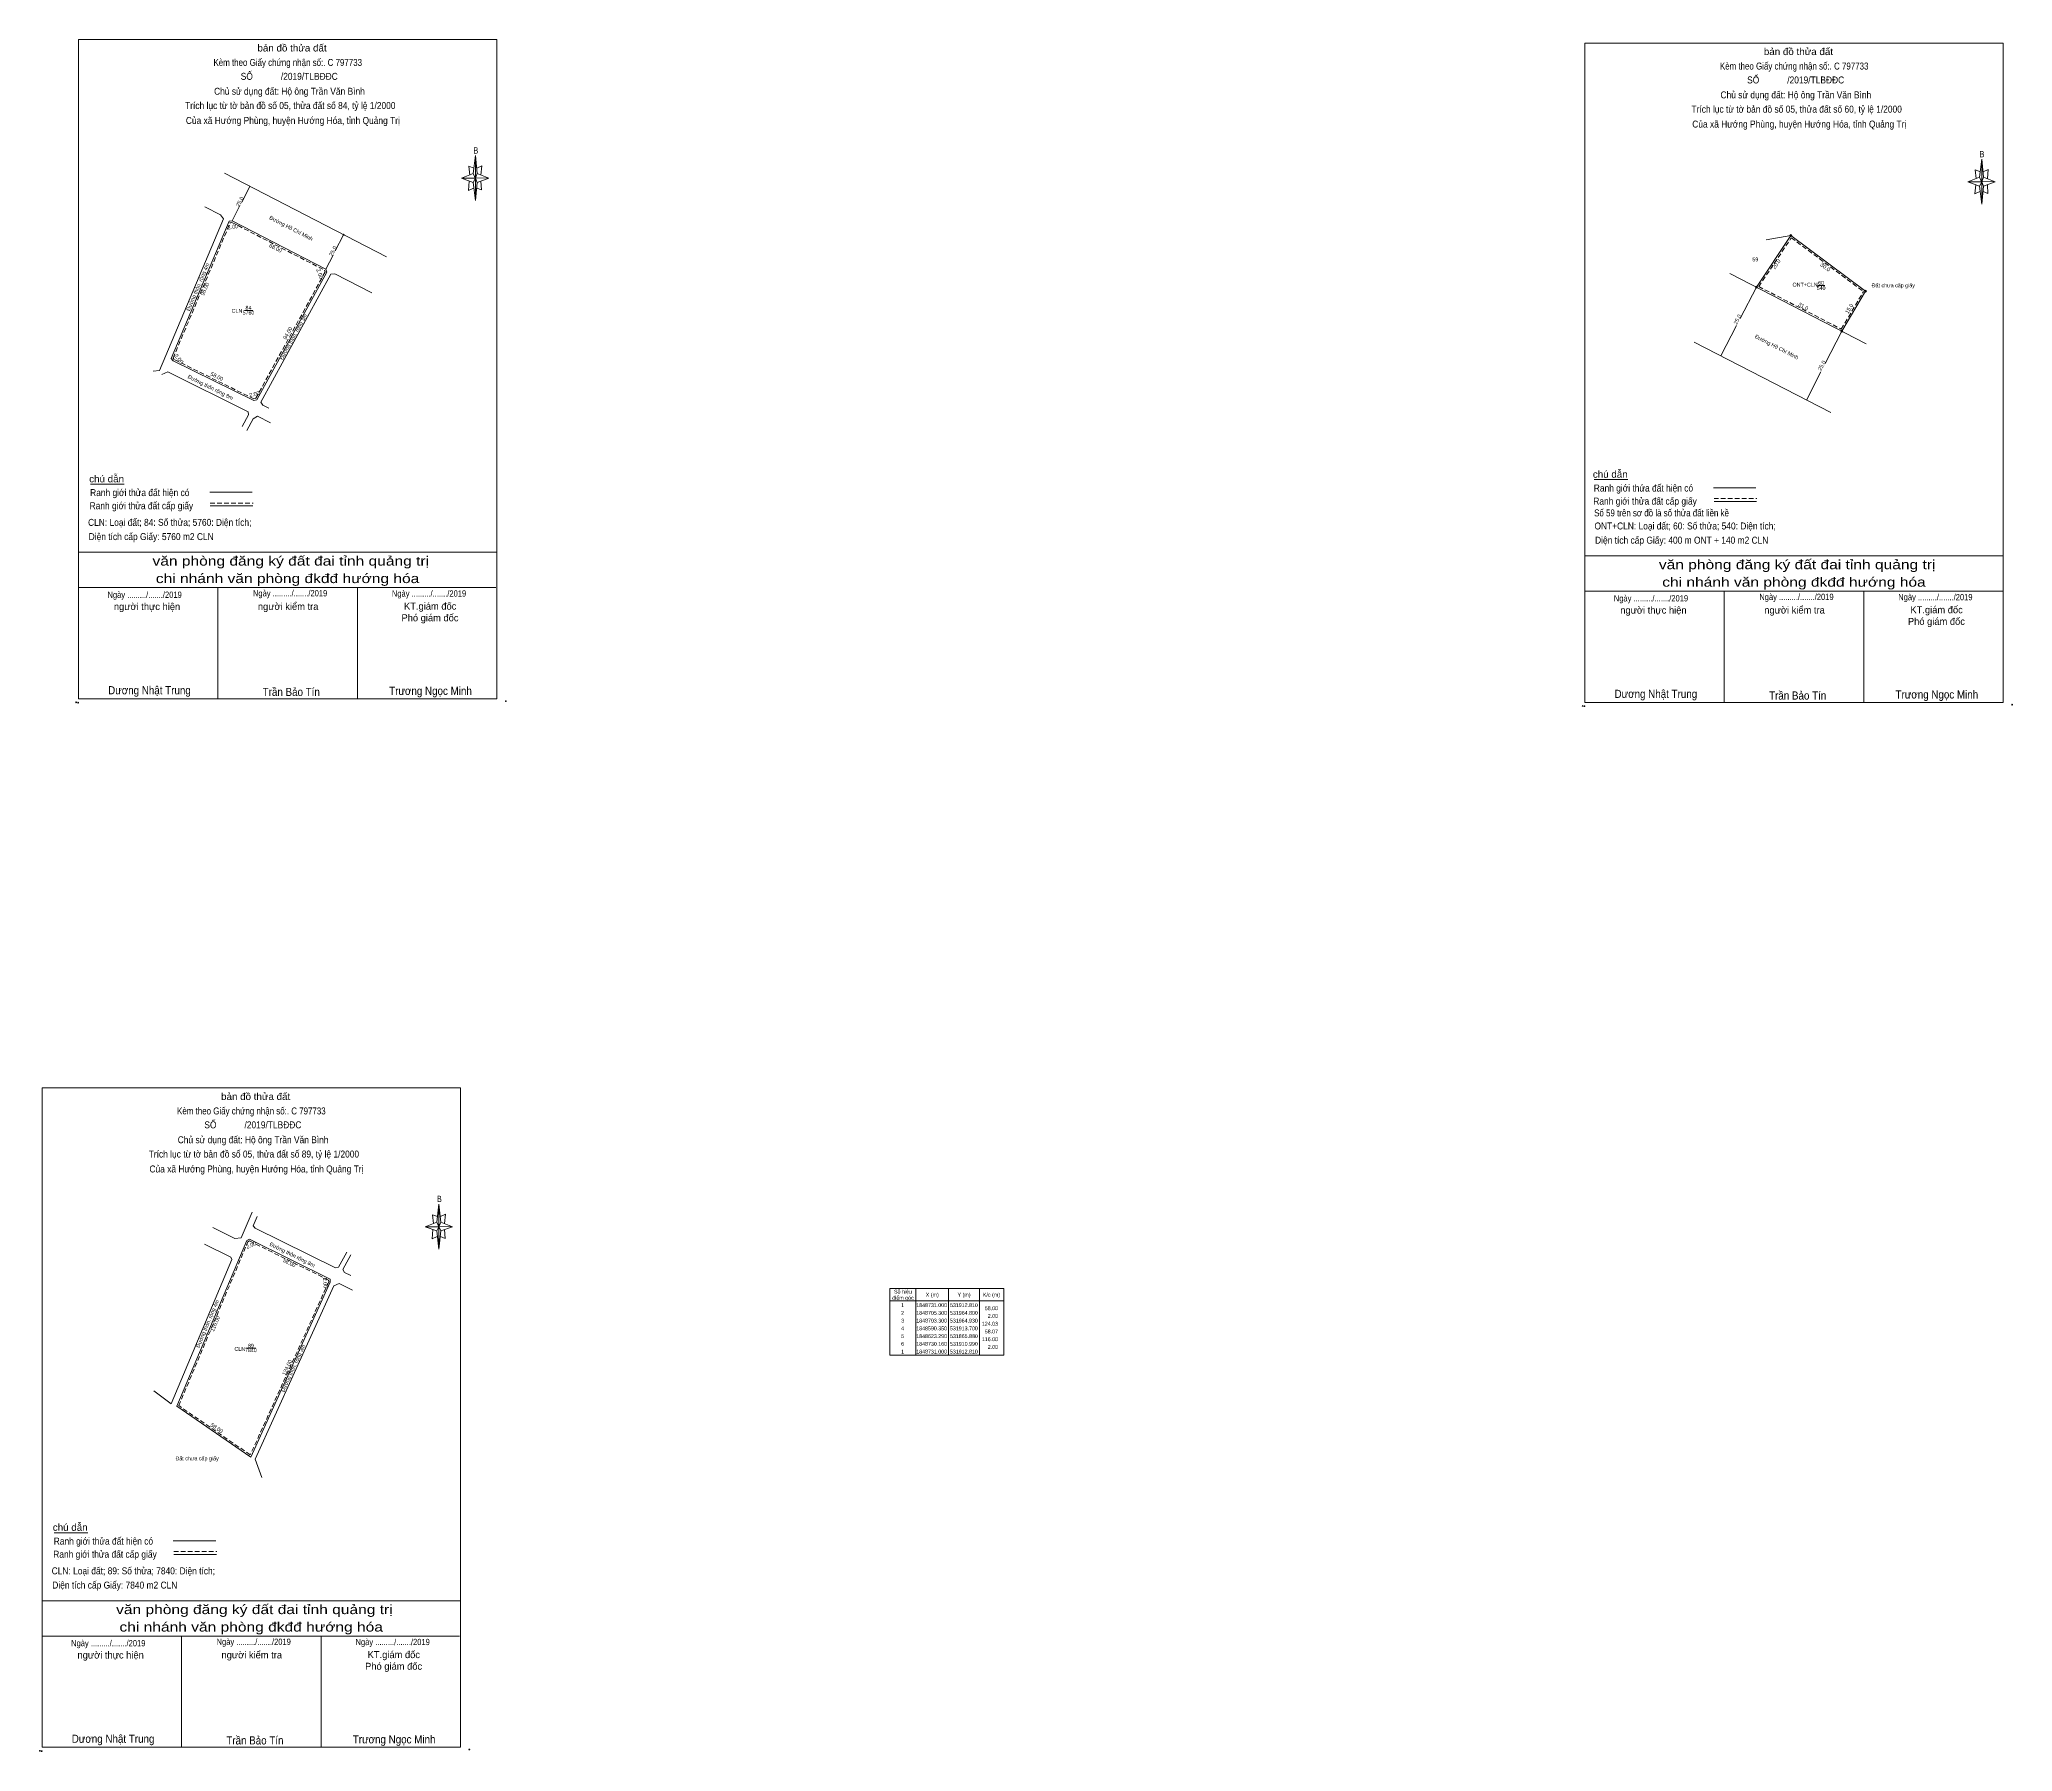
# Model space of a CAD drawing. Header units: metres. Extents: x 531777 to 533050, y 1848400 to 1849505.
import ezdxf
from ezdxf.enums import TextEntityAlignment as Align

# ---------------------------------------------------------------- set-up
doc = ezdxf.new("R2010")
doc.units = ezdxf.units.M
doc.header["$PDMODE"] = 32
doc.header["$PDSIZE"] = 0.5
doc.linetypes.add('MEDIUM_DASHED', pattern=[4.5, 3, -1.5])
for name, color, linetype, lineweight in [('1', 7, 'MEDIUM_DASHED', 13), ('2', 7, 'Continuous', 13), ('52', 7, 'Continuous', 13), ('63', 7, 'Continuous', 13)]:
    doc.layers.add(name, color=color, linetype=linetype, lineweight=lineweight)

msp = doc.modelspace()

# ---------------------------------------------------------------- hatches: boundary and pattern name
at = {"layer": '52'}
for points in [[(531973.805, 1849379.185, 1), (531973.205, 1849379.185, 1)], [(532907.86, 1849378.62, 1), (532906.66, 1849378.62, 1)], [(532885.66, 1849345.36, 1), (532884.46, 1849345.36, 1)], [(532955.98, 1849342.8, 1), (532954.78, 1849342.8, 1)], [(532940.76, 1849316.94, 1), (532939.56, 1849316.94, 1)]]:
    msp.add_hatch(color=256, dxfattribs=at).paths.add_polyline_path(points)

# ---------------------------------------------------------------- linework, layer by layer
at = {"layer": '1'}
for points in [[(531901.43, 1849387.09), (531961.22, 1849356.26), (531961.59, 1849355.17), (531916.81, 1849273.5), (531915.65, 1849273.19), (531864.2, 1849298.63), (531863.46, 1849299.55), (531900.32, 1849386.93)], [(531912.8, 1848729.89), (531963.84, 1848704.66), (531963.92, 1848703.49), (531913.28, 1848591.85), (531867.12, 1848623.65), (531911.76, 1848729.41)]]:
    msp.add_lwpolyline(points, close=True, dxfattribs=at)
at = {"layer": '2'}
for p, q in [((532057.01, 1849418.58), (532058.51, 1849430.28)), ((533028.91, 1849416.25), (533030.41, 1849427.95)), ((532057.01, 1849412.88), (532049.51, 1849415.58)), ((532059.71, 1849412.88), (532058.51, 1849401.18)), ((532059.71, 1849418.58), (532067.21, 1849415.58)), ((532062.11, 1849413.78), (532062.41, 1849408.08)), ((533028.91, 1849410.55), (533021.41, 1849413.25)), ((533031.61, 1849416.25), (533039.11, 1849413.25)), ((532062.41, 1849408.08), (532059.41, 1849409.28)), ((533031.61, 1849410.55), (533030.41, 1849398.85)), ((533034.31, 1849405.75), (533031.31, 1849406.95)), ((533034.01, 1849411.45), (533034.31, 1849405.75)), ((531810.29, 1849218.18), (531832.01, 1849218.18)), ((531887.09, 1849212.96), (531914.51, 1849212.96)), ((532780.43, 1849221.13), (532802.15, 1849221.13)), ((532857.23, 1849215.91), (532884.65, 1849215.91)), ((531887.51, 1849204.17), (531914.93, 1849204.17)), ((532857.65, 1849207.12), (532885.07, 1849207.12)), ((531802.41, 1849174.26), (532072.41, 1849174.26)), ((532774.31, 1849171.93), (533044.31, 1849171.93)), ((531802.41, 1849151.46), (532071.81, 1849151.46)), ((531802.41, 1849151.46), (532071.81, 1849151.46)), ((531802.41, 1849151.46), (532071.81, 1849151.46)), ((531892.41, 1849079.76), (531892.41, 1849151.46)), ((531982.41, 1849079.76), (531982.41, 1849151.46)), ((532774.31, 1849149.13), (533043.71, 1849149.13)), ((532774.31, 1849149.13), (533043.71, 1849149.13)), ((532774.31, 1849149.13), (533043.71, 1849149.13)), ((532864.31, 1849077.43), (532864.31, 1849149.13)), ((532954.31, 1849077.43), (532954.31, 1849149.13)), ((532033.54, 1848742.05), (532035.04, 1848753.75)), ((532033.54, 1848736.35), (532026.04, 1848739.05)), ((532036.24, 1848742.05), (532043.74, 1848739.05)), ((532036.24, 1848736.35), (532035.04, 1848724.65)), ((532038.94, 1848731.55), (532035.94, 1848732.75)), ((532038.64, 1848737.25), (532038.94, 1848731.55)), ((531786.82, 1848541.65), (531808.54, 1848541.65)), ((531863.62, 1848536.43), (531891.04, 1848536.43)), ((531864.04, 1848527.64), (531891.46, 1848527.64)), ((531778.94, 1848497.73), (532048.94, 1848497.73)), ((531778.94, 1848474.93), (532048.34, 1848474.93)), ((531778.94, 1848474.93), (532048.34, 1848474.93)), ((531778.94, 1848474.93), (532048.34, 1848474.93)), ((531868.94, 1848403.23), (531868.94, 1848474.93)), ((531958.94, 1848403.23), (531958.94, 1848474.93))]:
    msp.add_line(p, q, dxfattribs=at)
at = {"layer": '2', "linetype": 'MEDIUM_DASHED'}
for p, q in [((532857.65, 1849208.98), (532885.25, 1849208.98)), ((531887.51, 1849206.03), (531915.11, 1849206.03)), ((531864.04, 1848529.5), (531891.64, 1848529.5))]:
    msp.add_line(p, q, dxfattribs=at)
at = {"layer": '2'}
for points in [[(531802.41, 1849505.16), (532072.41, 1849505.16), (532072.41, 1849079.76), (531802.41, 1849079.76)], [(532774.31, 1849502.83), (533044.31, 1849502.83), (533044.31, 1849077.43), (532774.31, 1849077.43)], [(532058.51, 1849430.28), (532059.71, 1849418.58), (532058.51, 1849415.58)], [(533030.41, 1849427.95), (533031.61, 1849416.25), (533030.41, 1849413.25)], [(532058.51, 1849415.58), (532049.51, 1849415.58), (532057.01, 1849418.58), (532059.71, 1849412.88), (532067.21, 1849415.58), (532058.51, 1849415.88)], [(532058.51, 1849415.58), (532058.51, 1849401.18), (532057.01, 1849412.88)], [(533030.41, 1849413.25), (533021.41, 1849413.25), (533028.91, 1849416.25), (533031.61, 1849410.55), (533039.11, 1849413.25), (533030.41, 1849413.55)], [(533030.41, 1849413.25), (533030.41, 1849398.85), (533028.91, 1849410.55)], [(531778.94, 1848828.63), (532048.94, 1848828.63), (532048.94, 1848403.23), (531778.94, 1848403.23)], [(532035.04, 1848753.75), (532036.24, 1848742.05), (532035.04, 1848739.05)], [(532035.04, 1848739.05), (532026.04, 1848739.05), (532033.54, 1848742.05), (532036.24, 1848736.35), (532043.74, 1848739.05), (532035.04, 1848739.35)], [(532035.04, 1848739.05), (532035.04, 1848724.65), (532033.54, 1848736.35)]]:
    msp.add_lwpolyline(points, close=True, dxfattribs=at)
for points in [[(532058.51, 1849415.58), (532057.01, 1849418.58), (532049.51, 1849415.58)], [(532054.61, 1849413.78), (532054.01, 1849407.78), (532057.31, 1849409.28)], [(532057.61, 1849422.18), (532054.31, 1849423.38), (532054.91, 1849417.68)], [(532058.51, 1849415.58), (532059.71, 1849412.88), (532067.21, 1849415.58)], [(532059.41, 1849422.18), (532062.71, 1849423.68), (532062.11, 1849417.68)], [(533030.41, 1849413.25), (533028.91, 1849416.25), (533021.41, 1849413.25)], [(533029.51, 1849419.85), (533026.21, 1849421.05), (533026.81, 1849415.35)], [(533030.41, 1849413.25), (533031.61, 1849410.55), (533039.11, 1849413.25)], [(533031.31, 1849419.85), (533034.61, 1849421.35), (533034.01, 1849415.35)], [(533026.51, 1849411.45), (533025.91, 1849405.45), (533029.21, 1849406.95)], [(532072.41, 1849079.76), (531802.41, 1849079.76), (531802.41, 1849151.46)], [(533044.31, 1849077.43), (532774.31, 1849077.43), (532774.31, 1849149.13)], [(532035.04, 1848739.05), (532033.54, 1848742.05), (532026.04, 1848739.05)], [(532034.14, 1848745.65), (532030.84, 1848746.85), (532031.44, 1848741.15)], [(532035.04, 1848739.05), (532036.24, 1848736.35), (532043.74, 1848739.05)], [(532035.94, 1848745.65), (532039.24, 1848747.15), (532038.64, 1848741.15)], [(532031.14, 1848737.25), (532030.54, 1848731.25), (532033.84, 1848732.75)], [(532048.94, 1848403.23), (531778.94, 1848403.23), (531778.94, 1848474.93)]]:
    msp.add_lwpolyline(points, dxfattribs=at)
for p in [(531800.99, 1849077.45), (531802.19, 1849077.24), (532078.11, 1849078.26), (532772.89, 1849075.12), (532774.09, 1849074.91), (533050.01, 1849075.93), (531777.52, 1848400.92), (531778.72, 1848400.71), (532054.64, 1848401.73)]:
    msp.add_point(p, dxfattribs=at)
at = {"layer": '52'}
for p, q in [((531896.68, 1849418.79), (532001.19, 1849364.9)), ((531907.83, 1849400.21), (531913.07, 1849410.35)), ((531895.93, 1849389.39), (531854.66, 1849291.56)), ((531883.86, 1849397.13), (531894, 1849391.9)), ((531895.93, 1849389.39), (531894, 1849391.9)), ((531901.6, 1849388.13), (531906.65, 1849397.92)), ((531901.6, 1849388.13), (531962.04, 1849356.96)), ((531968.1, 1849368.72), (531973.5, 1849379.18)), ((532885.06, 1849345.36), (532907.26, 1849378.62)), ((532907.26, 1849378.62), (532891.28, 1849375.86)), ((532907.26, 1849378.62), (532955.38, 1849342.8)), ((531962.04, 1849356.96), (531966.74, 1849366.06)), ((531962.68, 1849355.07), (531917.48, 1849272.65)), ((531962.04, 1849356.96), (531962.68, 1849355.07)), ((531965.31, 1849353.63), (531967.78, 1849354)), ((531967.78, 1849354), (531991.62, 1849341.7)), ((532867.88, 1849354.22), (532955.84, 1849308.84)), ((532874.6, 1849325.08), (532885.06, 1849345.36)), ((532924.54, 1849346.48), (532929.08, 1849346.48)), ((532940.16, 1849316.94), (532955.38, 1849342.8)), ((532862.13, 1849300.92), (532872.24, 1849320.51)), ((532929.36, 1849296.01), (532940.16, 1849316.93)), ((532844.96, 1849309.78), (532932.92, 1849264.4)), ((531854.66, 1849291.56), (531850.57, 1849291.23)), ((531860.01, 1849290.66), (531856.14, 1849288.88)), ((531860.01, 1849290.66), (531912, 1849264.96)), ((532917.23, 1849272.49), (532926.62, 1849290.69)), ((531912.13, 1849262.91), (531907.99, 1849255.37)), ((531912.13, 1849262.91), (531912, 1849264.95)), ((531917.93, 1849262.02), (531926.39, 1849257.84)), ((531889.09, 1848738.63), (531903.37, 1848731.57)), ((531914.47, 1848748.51), (531907.46, 1848731.9)), ((531917.63, 1848745.7), (531915.11, 1848739.73)), ((531910.99, 1848730.16), (531865.88, 1848623.29)), ((531883.77, 1848727.87), (531900.7, 1848719.5)), ((531907.46, 1848731.9), (531903.37, 1848731.57)), ((531912.81, 1848731), (531910.99, 1848730.16)), ((531912.81, 1848731), (531964.8, 1848705.3)), ((531901.44, 1848717.85), (531862.22, 1848624.91)), ((531975.58, 1848722.65), (531970.28, 1848712.99)), ((531964.93, 1848703.3), (531964.8, 1848705.29)), ((531970.73, 1848702.36), (531967.18, 1848701.01)), ((531970.73, 1848702.36), (531979.19, 1848698.18))]:
    msp.add_line(p, q, dxfattribs=at)
at = {"layer": '52', "linetype": 'MEDIUM_DASHED'}
for p, q in [((532886.52, 1849345.72), (532907.52, 1849377.18)), ((532907.52, 1849377.18), (532954.06, 1849342.54))]:
    msp.add_line(p, q, dxfattribs=at)
at = {"layer": '52'}
for points in [[(531901.6, 1849388.13), (531899.62, 1849387.84), (531862.31, 1849299.39)], [(531965.31, 1849353.63), (531920.11, 1849271.21), (531921.35, 1849269.19), (531925.27, 1849267.25)], [(531862.31, 1849299.39), (531863.56, 1849297.83), (531915.55, 1849272.12), (531917.48, 1849272.65)], [(531917.93, 1849262.02), (531915.19, 1849260.4), (531911.05, 1849252.86)], [(531915.11, 1848739.73), (531916.36, 1848738.17), (531968.35, 1848712.46), (531970.28, 1848712.99)], [(531978.09, 1848721), (531972.91, 1848711.55), (531974.15, 1848709.53), (531978.07, 1848707.59)]]:
    msp.add_lwpolyline(points, dxfattribs=at)
at = {"layer": '52', "linetype": 'MEDIUM_DASHED'}
msp.add_lwpolyline([(532886.52, 1849345.72), (532939.78, 1849318.26), (532954.06, 1849342.54)], dxfattribs=at)
at = {"layer": '52'}
for centre, radius in [((531973.505, 1849379.185), 0.3), ((532907.26, 1849378.62), 0.6), ((532885.06, 1849345.36), 0.6), ((532955.38, 1849342.8), 0.6), ((532940.16, 1849316.94), 0.6)]:
    msp.add_circle(centre, radius, dxfattribs=at)
at = {"layer": '63'}
for p, q in [((531909.5, 1849330.26), (531914.93, 1849330.26)), ((531900.7, 1848719.5), (531901.44, 1848717.85)), ((531916.43, 1848589.11), (531967.18, 1848701.01)), ((532325.99, 1848691.2), (532399.39, 1848691.2)), ((532342.79, 1848699.2), (532342.79, 1848656.2)), ((532363.79, 1848699.2), (532363.79, 1848656.2)), ((532383.79, 1848699.2), (532383.79, 1848656.2)), ((531910.48, 1848660.64), (531916.87, 1848660.64)), ((531862.22, 1848624.91), (531851.02, 1848633.2)), ((531916.43, 1848589.11), (531920.84, 1848577.28))]:
    msp.add_line(p, q, dxfattribs=at)
msp.add_lwpolyline([(531865.88, 1848623.29), (531913.7, 1848590.35), (531964.93, 1848703.3)], dxfattribs=at)
msp.add_lwpolyline([(532325.99, 1848699.2), (532399.39, 1848699.2), (532399.39, 1848656.2), (532325.99, 1848656.2)], close=True, dxfattribs=at)

# ---------------------------------------------------------------- texts
at = {"layer": '1'}
for s, width, p in [('CLN', 0.95, (531904.675, 1849328.79)), ('5760', 0.85, (531912.145, 1849327.62)), ('84', 0.85, (531912.075, 1849330.77)), ('89', 0.85, (531913.665, 1848661.05)), ('CLN', 0.95, (531906.535, 1848658.99)), ('7840', 0.85, (531913.635, 1848658.18))]:
    msp.add_text(s, height=2.5, dxfattribs=dict(at, width=width)).set_placement(p, align=Align.CENTER)
at = {"layer": '2'}
for s, height, width, p in [('bản đồ thửa đất', 4.5, 1.05, (531940.225, 1849497.41)), ('Kèm theo Giấy chứng nhận số:. C 797733', 4.5, 0.85, (531937.465, 1849488.08)), ('Kèm theo Giấy chứng nhận số:. C 797733', 4.5, 0.85, (532909.365, 1849485.75)), ('bản đồ thửa đất', 4.5, 1.05, (532912.125, 1849495.08)), ('SỐ            /2019/TLBĐĐC', 4.5, 0.9, (531938.43, 1849479.11)), ('SỐ            /2019/TLBĐĐC', 4.5, 0.9, (532910.33, 1849476.78)), ('Trích lục từ tờ bản đồ số 05, thửa đất số 84, tỷ lệ 1/2000 ', 4.5, 0.9, (531939.855, 1849460.27)), ('Chủ sử dụng đất: Hộ ông Trần Văn Bình', 4.5, 0.9, (531938.57, 1849469.48)), ('Chủ sử dụng đất: Hộ ông Trần Văn Bình', 4.5, 0.9, (532910.47, 1849467.15)), ('Của xã Hướng Phùng, huyện Hướng Hóa, tỉnh Quảng Trị', 4.5, 0.9, (531940.755, 1849450.64)), ('Trích lục từ tờ bản đồ số 05, thửa đất số 60, tỷ lệ 1/2000 ', 4.5, 0.9, (532911.755, 1849457.94)), ('Của xã Hướng Phùng, huyện Hướng Hóa, tỉnh Quảng Trị', 4.5, 0.9, (532912.655, 1849448.31)), ('B', 4.133, 0.8, (532058.76, 1849431.47)), ('B', 4.133, 0.75, (533030.5, 1849429.14)), ('văn phòng đăng ký đất đai tỉnh quảng trị', 6, 1.25, (531939.4, 1849165.67)), ('chi nhánh văn phòng đkđđ hướng hóa', 6, 1.25, (531937.345, 1849154.39)), ('văn phòng đăng ký đất đai tỉnh quảng trị', 6, 1.25, (532911.3, 1849163.34)), ('chi nhánh văn phòng đkđđ hướng hóa', 6, 1.25, (532909.245, 1849152.06)), ('Ngày ........./......./2019', 4.05, 0.9, (531845.115, 1849144.87)), ('Ngày ........./......./2019', 4.05, 0.9, (531938.985, 1849145.81)), ('Ngày ........./......./2019', 4.05, 0.9, (532028.625, 1849145.66)), ('Ngày ........./......./2019', 4.05, 0.9, (532816.98, 1849142.54)), ('Ngày ........./......./2019', 4.05, 0.9, (532910.85, 1849143.48)), ('Ngày ........./......./2019', 4.05, 0.9, (533000.49, 1849143.33)), ('Dương Nhật Trung', 5.25, 0.9, (531848.24, 1849082.63)), ('Trần Bảo Tín', 5.25, 0.9, (531939.74, 1849081.55)), ('Trương Ngọc Minh', 5.25, 0.9, (532029.565, 1849082.24)), ('Dương Nhật Trung', 5.25, 0.9, (532820.14, 1849080.3)), ('Trần Bảo Tín', 5.25, 0.9, (532911.64, 1849079.22)), ('Trương Ngọc Minh', 5.25, 0.9, (533001.43, 1849079.91)), ('Kèm theo Giấy chứng nhận số:. C 797733', 4.5, 0.85, (531913.995, 1848811.55)), ('bản đồ thửa đất', 4.5, 1.05, (531916.755, 1848820.88)), ('SỐ            /2019/TLBĐĐC', 4.5, 0.9, (531914.96, 1848802.58)), ('Chủ sử dụng đất: Hộ ông Trần Văn Bình', 4.5, 0.9, (531915.1, 1848792.95)), ('Trích lục từ tờ bản đồ số 05, thửa đất số 89, tỷ lệ 1/2000 ', 4.5, 0.9, (531916.385, 1848783.74)), ('Của xã Hướng Phùng, huyện Hướng Hóa, tỉnh Quảng Trị', 4.5, 0.9, (531917.285, 1848774.11)), ('B', 4.133, 0.8, (532035.29, 1848754.94)), ('văn phòng đăng ký đất đai tỉnh quảng trị', 6, 1.25, (531915.93, 1848489.14)), ('chi nhánh văn phòng đkđđ hướng hóa', 6, 1.25, (531913.875, 1848477.86)), ('Ngày ........./......./2019', 4.05, 0.9, (531821.645, 1848468.34)), ('Ngày ........./......./2019', 4.05, 0.9, (531915.515, 1848469.28)), ('Ngày ........./......./2019', 4.05, 0.9, (532005.155, 1848469.13)), ('Dương Nhật Trung', 5.25, 0.9, (531824.77, 1848406.1)), ('Trần Bảo Tín', 5.25, 0.9, (531916.27, 1848405.02)), ('Trương Ngọc Minh', 5.25, 0.9, (532006.095, 1848405.71))]:
    msp.add_text(s, height=height, dxfattribs=dict(at, width=width)).set_placement(p, align=Align.CENTER)
for s, width, p in [('chú dẫn', 1.05, (531809.35, 1849219.4)), ('chú dẫn', 1.05, (532779.49, 1849222.35)), ('Ranh giới thửa đất hiện có ', 0.9, (531809.95, 1849210.52)), ('Ranh giới thửa đất cấp giấy', 0.9, (532779.77, 1849205.01)), ('Ranh giới thửa đất hiện có ', 0.9, (532780.09, 1849213.47)), ('CLN: Loại đất; 84: Số thửa; 5760: Diện tích;', 0.9, (531808.62, 1849191.32)), ('Ranh giới thửa đất cấp giấy', 0.9, (531809.63, 1849202.06)), ('Số 59 trên sơ đồ là số thửa đất liền kề', 0.85, (532780.32, 1849197.42)), ('Diện tích cấp Giấy: 5760 m2 CLN', 0.9, (531809.02, 1849182.14)), ('ONT+CLN: Loại đất; 60: Số thửa; 540: Diện tích;', 0.9, (532780.52, 1849188.99)), ('Diện tích cấp Giấy: 400 m ONT + 140 m2 CLN', 0.9, (532780.92, 1849179.81)), ('chú dẫn', 1.05, (531785.88, 1848542.87)), ('Ranh giới thửa đất hiện có ', 0.9, (531786.48, 1848533.99)), ('Ranh giới thửa đất cấp giấy', 0.9, (531786.16, 1848525.53)), ('CLN: Loại đất; 89: Số thửa; 7840: Diện tích;', 0.9, (531785.15, 1848514.79)), ('Diện tích cấp Giấy: 7840 m2 CLN', 0.9, (531785.55, 1848505.61))]:
    msp.add_text(s, height=4.5, dxfattribs=dict(at, width=width)).set_placement(p)
for s, p in [('người thực hiện', (531846.675, 1849137.02)), ('người kiểm tra', (531937.72, 1849137.08)), ('Phó giám đốc', (532029.24, 1849129.75)), ('KT.giám đốc', (532029.37, 1849137.26)), ('người thực hiện', (532818.575, 1849134.69)), ('người kiểm tra', (532909.62, 1849134.75)), ('KT.giám đốc', (533001.27, 1849134.93)), ('Phó giám đốc', (533001.14, 1849127.42)), ('người thực hiện', (531823.205, 1848460.49)), ('người kiểm tra', (531914.25, 1848460.55)), ('Phó giám đốc', (532005.77, 1848453.22)), ('KT.giám đốc', (532005.9, 1848460.73))]:
    msp.add_text(s, height=4.5, dxfattribs=at).set_placement(p, align=Align.CENTER)
at = {"layer": '52'}
for s, rotation, p in [('25.0', 62.707, (531907.628, 1849399.897)), ('Đường Hồ Chí Minh', 332.716, (531939.077, 1849382.253)), ('25.0', 62.707, (531967.728, 1849368.087)), ('25.0', 62.707, (532873.885, 1849323.902)), ('31.0', 332.716, (532914.672, 1849331.795)), ('15.0', 59.521, (532945.959, 1849330.856)), ('Đường Hồ Chí Minh', 332.716, (532897.537, 1849305.613)), ('25.0', 62.707, (532928.315, 1849294.182))]:
    msp.add_text(s, height=2.5, rotation=rotation, dxfattribs=at).set_placement(p, align=Align.CENTER)
for s, width, p in [('59', 0.85, (532884.295, 1849361.97)), ('60', 0.85, (532926.73, 1849346.84)), ('ONT+CLN', 0.95, (532916.42, 1849345.68)), ('540', 0.85, (532926.74, 1849343.5)), ('Đất chưa cấp giấy', 0.9, (532973.36, 1849345.24))]:
    msp.add_text(s, height=2.5, dxfattribs=dict(at, width=width)).set_placement(p, align=Align.CENTER)
for s, rotation, width, p in [('20.0', 56.278, 1.05, (532898.903, 1849359.531)), ('30.0', 323.336, 1.1, (532928.699, 1849357.308))]:
    msp.add_text(s, height=2.5, rotation=rotation, dxfattribs=dict(at, width=width)).set_placement(p, align=Align.CENTER)
at = {"layer": '63'}
for s, rotation, width, p in [('2.00', 8.333, 0.9, (531902.179, 1849383.025)), ('Đường thôn, rộng 4m', 67.129, 0.95, (531880.599, 1849344.989)), ('Đường thôn, rộng 3m', 61.259, 0.95, (531942.22, 1849312.709)), ('2.00', 308.705, 1.1, (531866.277, 1849298.302)), ('Đường thôn rộng 8m', 333.687, 0.95, (531887.051, 1849279.565)), ('Đường thôn rộng 8m', 333.687, 0.95, (531939.851, 1848719.905)), ('2.00', 273.719, 0.9, (531960.458, 1848702.751)), ('Đường thôn, rộng 4m', 67.115, 0.95, (531886.803, 1848676.039)), ('Đường thôn, rộng 3m', 65.603, 0.95, (531942.031, 1848647.209)), ('58.00', 325.44, 1.05, (531890.936, 1848608.174))]:
    msp.add_text(s, height=2.5, rotation=rotation, dxfattribs=dict(at, width=width)).set_placement(p, align=Align.CENTER)
for s, rotation, p in [('68.00', 332.719, (531929.022, 1849369.449)), ('2.00', 288.707, (531956.929, 1849353.571)), ('96.00', 67.129, (531885.135, 1849343.669)), ('94.00', 61.259, (531938.495, 1849315.054)), ('58.00', 333.687, (531891.151, 1849286.615)), ('2.00', 15.356, (531916.269, 1849275.177)), ('2.00', 24.775, (531914.341, 1848726.112)), ('58.00', 333.696, (531937.901, 1848714.716)), ('116.00', 67.115, (531891.805, 1848676.034)), ('124.00', 65.603, (531938.144, 1848647.724))]:
    msp.add_text(s, height=2.5, rotation=rotation, dxfattribs=at).set_placement(p, align=Align.CENTER)
for s, width, p in [('điểm góc', 0.9, (532334.39, 1848691.95)), ('Số hiệu', 0.85, (532334.39, 1848695.95)), (' 1', 0.75, (532333.685, 1848687.25)), ('1848731.000', 0.85, (532352.89, 1848687.25)), ('X (m)', 0.95, (532353.29, 1848693.95)), ('531912.810', 0.85, (532373.695, 1848687.25)), ('Y (m)', 0.95, (532373.785, 1848693.95)), ('K/c (m)', 0.95, (532391.49, 1848693.95)), (' 4', 0.85, (532333.685, 1848672.25)), (' 3', 0.8, (532333.69, 1848677.25)), (' 2', 0.85, (532333.69, 1848682.25)), ('1848705.300', 0.85, (532352.89, 1848682.25)), ('1848703.300', 0.85, (532352.89, 1848677.25)), ('1848590.350', 0.85, (532352.89, 1848672.25)), ('531964.800', 0.85, (532373.695, 1848682.25)), ('531964.930', 0.85, (532373.695, 1848677.25)), ('531913.700', 0.85, (532373.695, 1848672.25)), (' 5', 0.8, (532333.69, 1848667.25)), (' 6', 0.85, (532333.69, 1848662.25)), ('1848623.290', 0.85, (532352.89, 1848667.25)), ('1848730.160', 0.85, (532352.89, 1848662.25)), ('531865.880', 0.85, (532373.695, 1848667.25)), ('531910.990', 0.85, (532373.695, 1848662.25)), (' 1', 0.75, (532333.685, 1848657.25)), ('1848731.000', 0.85, (532352.89, 1848657.25)), ('531912.810', 0.85, (532373.695, 1848657.25)), ('Đất chưa cấp giấy', 0.9, (531878.97, 1848588.32))]:
    msp.add_text(s, height=2.5, dxfattribs=dict(at, width=width)).set_placement(p, align=Align.CENTER)
at = {"layer": '63', "width": 0.85}
for s, p in [('58.00', (532395.69, 1848685.25)), ('124.03', (532395.69, 1848675.25)), ('2.00', (532395.69, 1848680.25)), ('116.00', (532395.69, 1848665.25)), ('58.07', (532395.69, 1848670.25)), ('2.00', (532395.69, 1848660.25))]:
    msp.add_text(s, height=2.5, dxfattribs=at).set_placement(p, align=Align.RIGHT)

doc.saveas('drawing.dxf')
